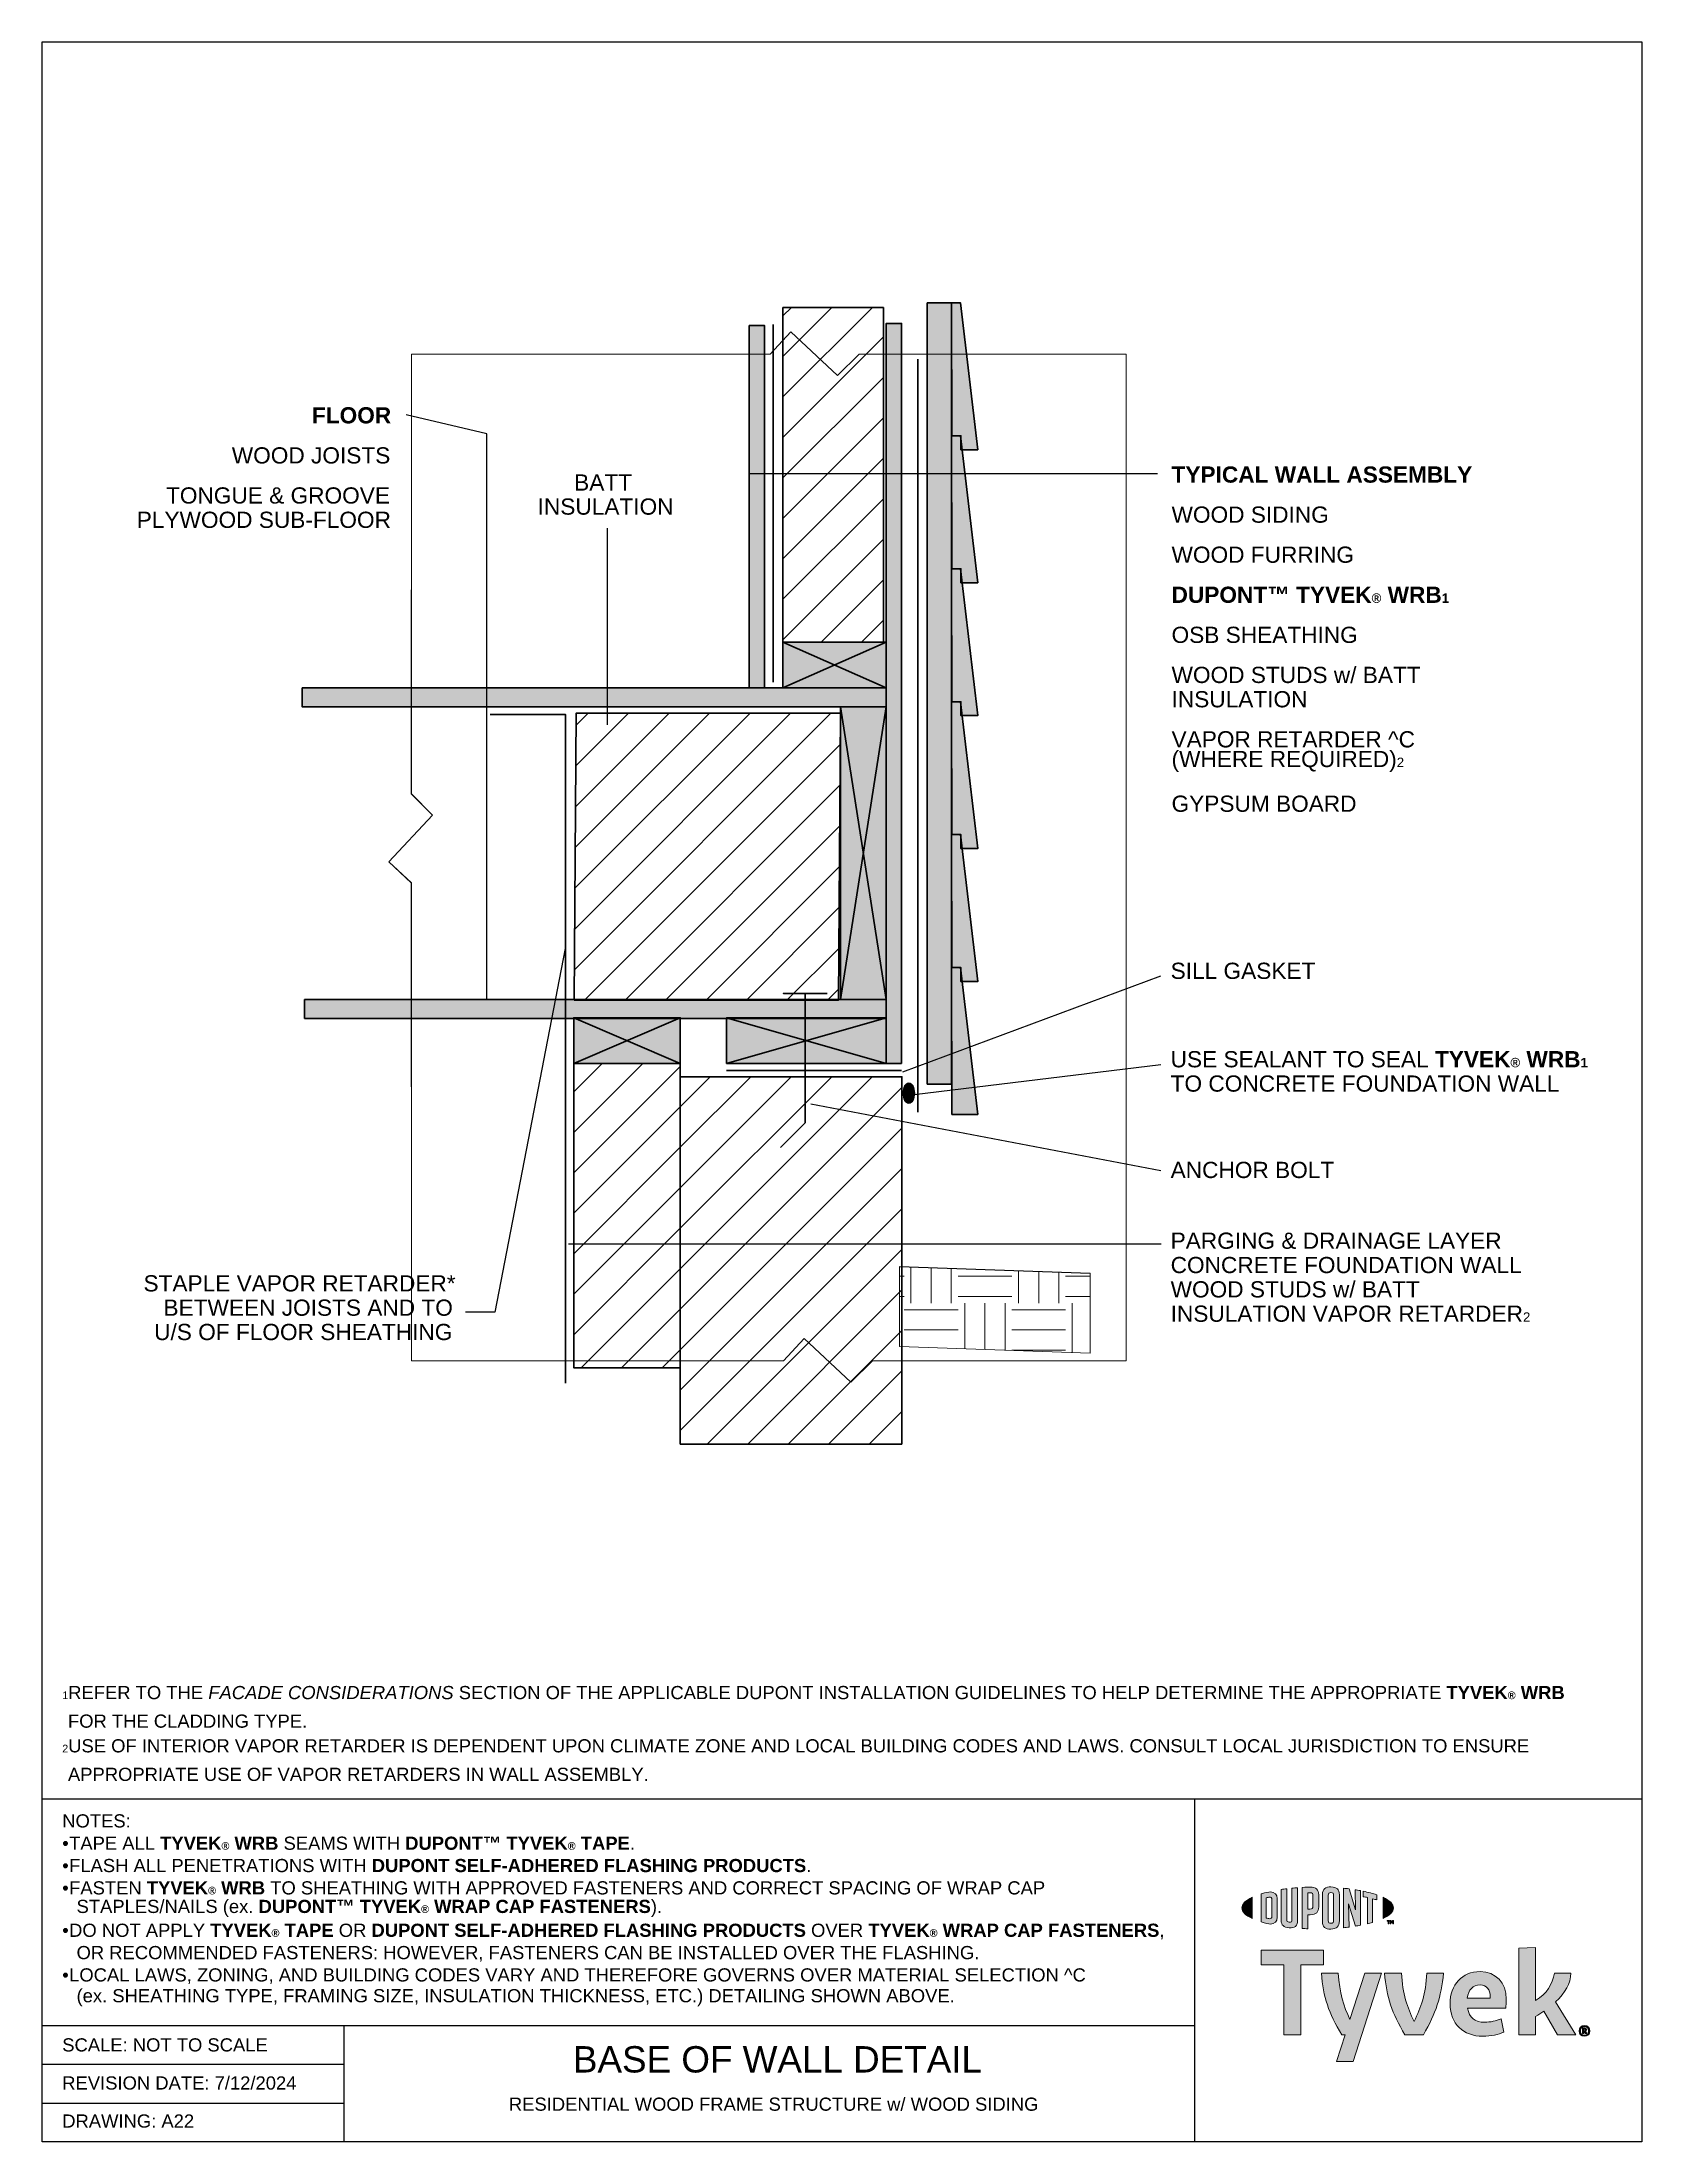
# Model space of a CAD drawing. Extents: x 26 to 585, y -763 to -29.
import ezdxf

# ---------------------------------------------------------------- set-up
doc = ezdxf.new("R2010")
doc.units = 0
doc.header["$MEASUREMENT"] = 0
for name, color, linetype, lineweight in [('background', 7, 'Continuous', 0), ('diagram', 7, 'Continuous', 0), ('lines and arrows', 7, 'Continuous', 0), ('text', 7, 'Continuous', 0)]:
    doc.layers.add(name, color=color, linetype=linetype, lineweight=lineweight)
pattern_1 = [(45, (0, 0), (-7.07107, 7.07107), [])]

# ---------------------------------------------------------------- blocks, each defined once
blk = doc.blocks.new('Block_1')
at = {"layer": 'background', "true_color": 0xe11b22, "transparency": 33554687}
h = blk.add_hatch(color=242, dxfattribs=at)
h.dxf.hatch_style = 2
edge = h.paths.add_edge_path()
edge.add_spline(control_points=[(463.1, -685.16), (463.1, -685.73), (462.91, -686.09), (462.2, -686), (461.5, -685.92), (461.32, -685.62), (461.32, -684.95), (461.32, -684.95), (461.32, -674.28), (461.32, -674.28), (460.85, -674.33), (459.82, -674.47), (459.38, -674.53), (459.38, -674.53), (459.38, -685.33), (459.38, -685.33), (459.38, -687.05), (460.22, -687.72), (462.2, -687.95), (464.01, -688.16), (465.12, -687.24), (465.12, -685.33), (465.12, -685.33), (465.12, -673.93), (465.12, -673.93), (464.74, -673.95), (463.5, -674.05), (463.1, -674.09), (463.1, -674.09), (463.1, -685.16), (463.1, -685.16)], knot_values=[0, 0, 0, 0, 1, 1, 1, 2, 2, 2, 3, 3, 3, 4, 4, 4, 5, 5, 5, 6, 6, 6, 7, 7, 7, 8, 8, 8, 9, 9, 9, 10, 10, 10, 10], degree=3, periodic=0)
h = blk.add_hatch(color=242, dxfattribs=at)
h.dxf.hatch_style = 2
edge = h.paths.add_edge_path()
edge.add_spline(control_points=[(470.46, -680.47), (470.46, -681.09), (470.24, -681.4), (469.42, -681.41), (469.42, -681.41), (468.72, -681.41), (468.72, -681.41), (468.72, -681.41), (468.72, -675.74), (468.72, -675.74), (469.03, -675.72), (469.2, -675.72), (469.39, -675.72), (470.27, -675.72), (470.46, -676.05), (470.46, -676.69), (470.46, -676.69), (470.46, -680.47), (470.46, -680.47)], knot_values=[0, 0, 0, 0, 1, 1, 1, 2, 2, 2, 3, 3, 3, 4, 4, 4, 5, 5, 5, 6, 6, 6, 6], degree=3, periodic=0)
edge = h.paths.add_edge_path()
edge.add_spline(control_points=[(469.51, -673.71), (469.15, -673.71), (467.87, -673.76), (466.7, -673.83), (466.7, -673.83), (466.7, -688.19), (466.7, -688.19), (467.1, -688.21), (468.15, -688.27), (468.72, -688.28), (468.72, -688.28), (468.72, -683.4), (468.72, -683.4), (468.72, -683.4), (469.51, -683.4), (469.51, -683.4), (471.62, -683.4), (472.5, -682.45), (472.5, -680.62), (472.5, -680.62), (472.5, -676.39), (472.5, -676.39), (472.5, -674.6), (471.51, -673.71), (469.51, -673.71)], knot_values=[0, 0, 0, 0, 1, 1, 1, 2, 2, 2, 3, 3, 3, 4, 4, 4, 5, 5, 5, 6, 6, 6, 7, 7, 7, 8, 8, 8, 8], degree=3, periodic=0)
h = blk.add_hatch(color=242, dxfattribs=at)
h.dxf.hatch_style = 2
edge = h.paths.add_edge_path()
edge.add_spline(control_points=[(477.67, -685.49), (477.67, -686.06), (477.48, -686.35), (476.77, -686.37), (476.03, -686.39), (475.83, -686.08), (475.83, -685.49), (475.83, -685.49), (475.83, -676.53), (475.83, -676.53), (475.83, -675.95), (476.03, -675.62), (476.77, -675.64), (477.48, -675.66), (477.67, -675.97), (477.67, -676.53), (477.67, -676.53), (477.67, -685.49), (477.67, -685.49)], knot_values=[0, 0, 0, 0, 1, 1, 1, 2, 2, 2, 3, 3, 3, 4, 4, 4, 5, 5, 5, 6, 6, 6, 6], degree=3, periodic=0)
edge = h.paths.add_edge_path()
edge.add_spline(control_points=[(476.77, -673.63), (474.89, -673.54), (473.78, -674.37), (473.78, -676.26), (473.78, -676.26), (473.78, -685.66), (473.78, -685.66), (473.78, -687.65), (474.79, -688.48), (476.77, -688.39), (478.7, -688.31), (479.71, -687.57), (479.71, -685.45), (479.71, -685.45), (479.71, -676.48), (479.71, -676.48), (479.71, -674.45), (478.8, -673.73), (476.77, -673.63)], knot_values=[0, 0, 0, 0, 1, 1, 1, 2, 2, 2, 3, 3, 3, 4, 4, 4, 5, 5, 5, 6, 6, 6, 6], degree=3, periodic=0)
h = blk.add_hatch(color=242, dxfattribs=at)
h.dxf.hatch_style = 2
edge = h.paths.add_edge_path()
edge.add_spline(control_points=[(485.31, -681.63), (485.31, -681.63), (483.07, -674.33), (483.07, -674.33), (482.46, -674.25), (481.73, -674.17), (481.16, -674.12), (481.16, -674.12), (481.16, -687.9), (481.16, -687.9), (481.56, -687.86), (482.57, -687.75), (483.1, -687.68), (483.1, -687.68), (482.94, -679.56), (482.94, -679.56), (482.94, -679.56), (485.31, -687.36), (485.31, -687.36), (485.81, -687.28), (486.55, -687.16), (487.03, -687.06), (487.03, -687.06), (487.03, -674.95), (487.03, -674.95), (486.53, -674.85), (485.61, -674.7), (485.17, -674.63), (485.17, -674.63), (485.31, -681.63), (485.31, -681.63)], knot_values=[0, 0, 0, 0, 1, 1, 1, 2, 2, 2, 3, 3, 3, 4, 4, 4, 5, 5, 5, 6, 6, 6, 7, 7, 7, 8, 8, 8, 9, 9, 9, 10, 10, 10, 10], degree=3, periodic=0)
h = blk.add_hatch(color=242, dxfattribs=at)
h.dxf.hatch_style = 2
edge = h.paths.add_edge_path()
edge.add_spline(control_points=[(445.62, -680.99), (445.62, -682.34), (446.93, -683.61), (449.23, -684.7), (449.23, -684.7), (449.23, -677.3), (449.23, -677.3), (446.93, -678.38), (445.62, -679.64), (445.62, -680.99)], knot_values=[0, 0, 0, 0, 1, 1, 1, 2, 2, 2, 3, 3, 3, 3], degree=3, periodic=0)
h = blk.add_hatch(color=242, dxfattribs=at)
h.dxf.hatch_style = 2
edge = h.paths.add_edge_path()
edge.add_spline(control_points=[(456.13, -684.01), (456.13, -684.58), (455.78, -684.77), (455.38, -684.77), (455.06, -684.77), (454.57, -684.65), (454.17, -684.54), (454.17, -684.54), (454.17, -677.47), (454.17, -677.47), (454.57, -677.36), (455.06, -677.25), (455.38, -677.25), (455.78, -677.25), (456.13, -677.44), (456.13, -678.01), (456.13, -678.01), (456.13, -684.01), (456.13, -684.01)], knot_values=[0, 0, 0, 0, 1, 1, 1, 2, 2, 2, 3, 3, 3, 4, 4, 4, 5, 5, 5, 6, 6, 6, 6], degree=3, periodic=0)
edge = h.paths.add_edge_path()
edge.add_spline(control_points=[(455.64, -675.4), (455, -675.4), (454.08, -675.59), (452.41, -676.11), (452.41, -676.11), (452.41, -685.91), (452.41, -685.91), (453.88, -686.36), (455, -686.62), (455.64, -686.62), (457.12, -686.62), (457.95, -685.71), (457.95, -684.26), (457.95, -684.26), (457.95, -677.75), (457.95, -677.75), (457.95, -676.3), (457.12, -675.4), (455.64, -675.4)], knot_values=[0, 0, 0, 0, 1, 1, 1, 2, 2, 2, 3, 3, 3, 4, 4, 4, 5, 5, 5, 6, 6, 6, 6], degree=3, periodic=0)
h = blk.add_hatch(color=242, dxfattribs=at)
h.dxf.hatch_style = 2
edge = h.paths.add_edge_path()
edge.add_spline(control_points=[(488.03, -677.07), (488.53, -677.16), (489.02, -677.26), (489.5, -677.36), (489.5, -677.36), (489.5, -686.53), (489.5, -686.53), (489.94, -686.43), (490.76, -686.21), (491.31, -686.05), (491.31, -686.05), (491.31, -677.8), (491.31, -677.8), (491.83, -677.93), (492.33, -678.07), (492.78, -678.2), (492.78, -678.2), (492.78, -676.43), (492.78, -676.43), (491.35, -675.93), (489.82, -675.53), (488.03, -675.15), (488.03, -675.15), (488.03, -677.07), (488.03, -677.07)], knot_values=[0, 0, 0, 0, 1, 1, 1, 2, 2, 2, 3, 3, 3, 4, 4, 4, 5, 5, 5, 6, 6, 6, 7, 7, 7, 8, 8, 8, 8], degree=3, periodic=0)
h = blk.add_hatch(color=242, dxfattribs=at)
h.dxf.hatch_style = 2
edge = h.paths.add_edge_path()
edge.add_spline(control_points=[(498.56, -680.99), (498.56, -682.35), (497.25, -683.61), (494.95, -684.7), (494.95, -684.7), (494.95, -677.3), (494.95, -677.3), (497.25, -678.38), (498.56, -679.64), (498.56, -680.99)], knot_values=[0, 0, 0, 0, 1, 1, 1, 2, 2, 2, 3, 3, 3, 3], degree=3, periodic=0)
h = blk.add_hatch(color=242, dxfattribs=at)
h.dxf.hatch_style = 2
edge = h.paths.add_edge_path()
edge.add_spline(control_points=[(497.49, -685.44), (497.49, -685.44), (497.71, -685.44), (497.71, -685.44), (497.71, -685.44), (498.03, -685.95), (498.03, -685.95), (498.03, -685.95), (498.35, -685.44), (498.35, -685.44), (498.35, -685.44), (498.56, -685.44), (498.56, -685.44), (498.56, -685.44), (498.56, -686.51), (498.56, -686.51), (498.56, -686.51), (498.37, -686.51), (498.37, -686.51), (498.37, -686.51), (498.37, -685.75), (498.37, -685.75), (498.37, -685.75), (498.04, -686.26), (498.04, -686.26), (498.04, -686.26), (498.02, -686.26), (498.02, -686.26), (498.02, -686.26), (497.69, -685.75), (497.69, -685.75), (497.69, -685.75), (497.69, -686.51), (497.69, -686.51), (497.69, -686.51), (497.49, -686.51), (497.49, -686.51), (497.49, -686.51), (497.49, -685.44), (497.49, -685.44)], knot_values=[0, 0, 0, 0, 1, 1, 1, 2, 2, 2, 3, 3, 3, 4, 4, 4, 5, 5, 5, 6, 6, 6, 7, 7, 7, 8, 8, 8, 9, 9, 9, 10, 10, 10, 11, 11, 11, 12, 12, 12, 13, 13, 13, 13], degree=3, periodic=0)
edge = h.paths.add_edge_path()
edge.add_spline(control_points=[(496.73, -685.63), (496.73, -685.63), (496.4, -685.63), (496.4, -685.63), (496.4, -685.63), (496.4, -685.44), (496.4, -685.44), (496.4, -685.44), (497.26, -685.44), (497.26, -685.44), (497.26, -685.44), (497.26, -685.63), (497.26, -685.63), (497.26, -685.63), (496.93, -685.63), (496.93, -685.63), (496.93, -685.63), (496.93, -686.51), (496.93, -686.51), (496.93, -686.51), (496.73, -686.51), (496.73, -686.51), (496.73, -686.51), (496.73, -685.63), (496.73, -685.63)], knot_values=[0, 0, 0, 0, 1, 1, 1, 2, 2, 2, 3, 3, 3, 4, 4, 4, 5, 5, 5, 6, 6, 6, 7, 7, 7, 8, 8, 8, 8], degree=3, periodic=0)
at = {"layer": 'background'}
for points, knots in [([(463.1, -685.16), (463.1, -685.73), (462.91, -686.09), (462.2, -686), (461.5, -685.92), (461.32, -685.62), (461.32, -684.95), (461.32, -684.95), (461.32, -674.28), (461.32, -674.28), (460.85, -674.33), (459.82, -674.47), (459.38, -674.53), (459.38, -674.53), (459.38, -685.33), (459.38, -685.33), (459.38, -687.05), (460.22, -687.72), (462.2, -687.95), (464.01, -688.16), (465.12, -687.24), (465.12, -685.33), (465.12, -685.33), (465.12, -673.93), (465.12, -673.93), (464.74, -673.95), (463.5, -674.05), (463.1, -674.09), (463.1, -674.09), (463.1, -685.16), (463.1, -685.16)], [0, 0, 0, 0, 1, 1, 1, 2, 2, 2, 3, 3, 3, 4, 4, 4, 5, 5, 5, 6, 6, 6, 7, 7, 7, 8, 8, 8, 9, 9, 9, 10, 10, 10, 10]), ([(469.51, -673.71), (469.15, -673.71), (467.87, -673.76), (466.7, -673.83), (466.7, -673.83), (466.7, -688.19), (466.7, -688.19), (467.1, -688.21), (468.15, -688.27), (468.72, -688.28), (468.72, -688.28), (468.72, -683.4), (468.72, -683.4), (468.72, -683.4), (469.51, -683.4), (469.51, -683.4), (471.62, -683.4), (472.5, -682.45), (472.5, -680.62), (472.5, -680.62), (472.5, -676.39), (472.5, -676.39), (472.5, -674.6), (471.51, -673.71), (469.51, -673.71)], [0, 0, 0, 0, 1, 1, 1, 2, 2, 2, 3, 3, 3, 4, 4, 4, 5, 5, 5, 6, 6, 6, 7, 7, 7, 8, 8, 8, 8]), ([(476.77, -673.63), (474.89, -673.54), (473.78, -674.37), (473.78, -676.26), (473.78, -676.26), (473.78, -685.66), (473.78, -685.66), (473.78, -687.65), (474.79, -688.48), (476.77, -688.39), (478.7, -688.31), (479.71, -687.57), (479.71, -685.45), (479.71, -685.45), (479.71, -676.48), (479.71, -676.48), (479.71, -674.45), (478.8, -673.73), (476.77, -673.63)], [0, 0, 0, 0, 1, 1, 1, 2, 2, 2, 3, 3, 3, 4, 4, 4, 5, 5, 5, 6, 6, 6, 6]), ([(485.31, -681.63), (485.31, -681.63), (483.07, -674.33), (483.07, -674.33), (482.46, -674.25), (481.73, -674.17), (481.16, -674.12), (481.16, -674.12), (481.16, -687.9), (481.16, -687.9), (481.56, -687.86), (482.57, -687.75), (483.1, -687.68), (483.1, -687.68), (482.94, -679.56), (482.94, -679.56), (482.94, -679.56), (485.31, -687.36), (485.31, -687.36), (485.81, -687.28), (486.55, -687.16), (487.03, -687.06), (487.03, -687.06), (487.03, -674.95), (487.03, -674.95), (486.53, -674.85), (485.61, -674.7), (485.17, -674.63), (485.17, -674.63), (485.31, -681.63), (485.31, -681.63)], [0, 0, 0, 0, 1, 1, 1, 2, 2, 2, 3, 3, 3, 4, 4, 4, 5, 5, 5, 6, 6, 6, 7, 7, 7, 8, 8, 8, 9, 9, 9, 10, 10, 10, 10]), ([(445.62, -680.99), (445.62, -682.34), (446.93, -683.61), (449.23, -684.7), (449.23, -684.7), (449.23, -677.3), (449.23, -677.3), (446.93, -678.38), (445.62, -679.64), (445.62, -680.99)], [0, 0, 0, 0, 1, 1, 1, 2, 2, 2, 3, 3, 3, 3]), ([(455.64, -675.4), (455, -675.4), (454.08, -675.59), (452.41, -676.11), (452.41, -676.11), (452.41, -685.91), (452.41, -685.91), (453.88, -686.36), (455, -686.62), (455.64, -686.62), (457.12, -686.62), (457.95, -685.71), (457.95, -684.26), (457.95, -684.26), (457.95, -677.75), (457.95, -677.75), (457.95, -676.3), (457.12, -675.4), (455.64, -675.4)], [0, 0, 0, 0, 1, 1, 1, 2, 2, 2, 3, 3, 3, 4, 4, 4, 5, 5, 5, 6, 6, 6, 6]), ([(456.13, -684.01), (456.13, -684.58), (455.78, -684.77), (455.38, -684.77), (455.06, -684.77), (454.57, -684.65), (454.17, -684.54), (454.17, -684.54), (454.17, -677.47), (454.17, -677.47), (454.57, -677.36), (455.06, -677.25), (455.38, -677.25), (455.78, -677.25), (456.13, -677.44), (456.13, -678.01), (456.13, -678.01), (456.13, -684.01), (456.13, -684.01)], [0, 0, 0, 0, 1, 1, 1, 2, 2, 2, 3, 3, 3, 4, 4, 4, 5, 5, 5, 6, 6, 6, 6]), ([(470.46, -680.47), (470.46, -681.09), (470.24, -681.4), (469.42, -681.41), (469.42, -681.41), (468.72, -681.41), (468.72, -681.41), (468.72, -681.41), (468.72, -675.74), (468.72, -675.74), (469.03, -675.72), (469.2, -675.72), (469.39, -675.72), (470.27, -675.72), (470.46, -676.05), (470.46, -676.69), (470.46, -676.69), (470.46, -680.47), (470.46, -680.47)], [0, 0, 0, 0, 1, 1, 1, 2, 2, 2, 3, 3, 3, 4, 4, 4, 5, 5, 5, 6, 6, 6, 6]), ([(477.67, -685.49), (477.67, -686.06), (477.48, -686.35), (476.77, -686.37), (476.03, -686.39), (475.83, -686.08), (475.83, -685.49), (475.83, -685.49), (475.83, -676.53), (475.83, -676.53), (475.83, -675.95), (476.03, -675.62), (476.77, -675.64), (477.48, -675.66), (477.67, -675.97), (477.67, -676.53), (477.67, -676.53), (477.67, -685.49), (477.67, -685.49)], [0, 0, 0, 0, 1, 1, 1, 2, 2, 2, 3, 3, 3, 4, 4, 4, 5, 5, 5, 6, 6, 6, 6]), ([(488.03, -677.07), (488.53, -677.16), (489.02, -677.26), (489.5, -677.36), (489.5, -677.36), (489.5, -686.53), (489.5, -686.53), (489.94, -686.43), (490.76, -686.21), (491.31, -686.05), (491.31, -686.05), (491.31, -677.8), (491.31, -677.8), (491.83, -677.93), (492.33, -678.07), (492.78, -678.2), (492.78, -678.2), (492.78, -676.43), (492.78, -676.43), (491.35, -675.93), (489.82, -675.53), (488.03, -675.15), (488.03, -675.15), (488.03, -677.07), (488.03, -677.07)], [0, 0, 0, 0, 1, 1, 1, 2, 2, 2, 3, 3, 3, 4, 4, 4, 5, 5, 5, 6, 6, 6, 7, 7, 7, 8, 8, 8, 8]), ([(498.56, -680.99), (498.56, -682.35), (497.25, -683.61), (494.95, -684.7), (494.95, -684.7), (494.95, -677.3), (494.95, -677.3), (497.25, -678.38), (498.56, -679.64), (498.56, -680.99)], [0, 0, 0, 0, 1, 1, 1, 2, 2, 2, 3, 3, 3, 3]), ([(496.73, -685.63), (496.73, -685.63), (496.4, -685.63), (496.4, -685.63), (496.4, -685.63), (496.4, -685.44), (496.4, -685.44), (496.4, -685.44), (497.26, -685.44), (497.26, -685.44), (497.26, -685.44), (497.26, -685.63), (497.26, -685.63), (497.26, -685.63), (496.93, -685.63), (496.93, -685.63), (496.93, -685.63), (496.93, -686.51), (496.93, -686.51), (496.93, -686.51), (496.73, -686.51), (496.73, -686.51), (496.73, -686.51), (496.73, -685.63), (496.73, -685.63)], [0, 0, 0, 0, 1, 1, 1, 2, 2, 2, 3, 3, 3, 4, 4, 4, 5, 5, 5, 6, 6, 6, 7, 7, 7, 8, 8, 8, 8]), ([(497.49, -685.44), (497.49, -685.44), (497.71, -685.44), (497.71, -685.44), (497.71, -685.44), (498.03, -685.95), (498.03, -685.95), (498.03, -685.95), (498.35, -685.44), (498.35, -685.44), (498.35, -685.44), (498.56, -685.44), (498.56, -685.44), (498.56, -685.44), (498.56, -686.51), (498.56, -686.51), (498.56, -686.51), (498.37, -686.51), (498.37, -686.51), (498.37, -686.51), (498.37, -685.75), (498.37, -685.75), (498.37, -685.75), (498.04, -686.26), (498.04, -686.26), (498.04, -686.26), (498.02, -686.26), (498.02, -686.26), (498.02, -686.26), (497.69, -685.75), (497.69, -685.75), (497.69, -685.75), (497.69, -686.51), (497.69, -686.51), (497.69, -686.51), (497.49, -686.51), (497.49, -686.51), (497.49, -686.51), (497.49, -685.44), (497.49, -685.44)], [0, 0, 0, 0, 1, 1, 1, 2, 2, 2, 3, 3, 3, 4, 4, 4, 5, 5, 5, 6, 6, 6, 7, 7, 7, 8, 8, 8, 9, 9, 9, 10, 10, 10, 11, 11, 11, 12, 12, 12, 13, 13, 13, 13])]:
    blk.add_open_spline(points, degree=3, knots=knots, dxfattribs=at)
blk = doc.blocks.new('Block_5')
at = {"layer": 'background', "true_color": 0x17477e, "transparency": 33554687}
h = blk.add_hatch(color=156, dxfattribs=at)
h.dxf.hatch_style = 2
h.paths.add_polyline_path([(474.14, -695.78), (452.41, -695.78), (452.41, -700.93), (460.25, -700.93), (460.25, -725.32), (466.29, -725.32), (466.29, -700.93), (474.14, -700.93)])
h = blk.add_hatch(color=156, dxfattribs=at)
h.dxf.hatch_style = 2
edge = h.paths.add_edge_path()
edge.add_spline(control_points=[(555.25, -713.8), (555.25, -713.8), (562.26, -725.32), (562.26, -725.32), (562.26, -725.32), (555.93, -725.32), (555.93, -725.32), (555.93, -725.32), (551.08, -717.09), (551.08, -717.09), (550.19, -717.73), (549.26, -718.36), (548.25, -718.99), (548.25, -718.99), (548.25, -725.32), (548.25, -725.32), (548.25, -725.32), (542.42, -725.32), (542.42, -725.32), (542.42, -725.32), (542.42, -695.06), (542.42, -695.06), (542.42, -695.06), (548.25, -694.77), (548.25, -694.77), (548.25, -694.77), (548.25, -713.38), (548.25, -713.38), (552.21, -710.81), (554.16, -707.85), (554.83, -703.76), (554.83, -703.76), (560.61, -703.76), (560.61, -703.76), (560.49, -707.39), (558.63, -710.64), (555.25, -713.8)], knot_values=[0, 0, 0, 0, 1, 1, 1, 2, 2, 2, 3, 3, 3, 4, 4, 4, 5, 5, 5, 6, 6, 6, 7, 7, 7, 8, 8, 8, 9, 9, 9, 10, 10, 10, 11, 11, 11, 12, 12, 12, 12], degree=3, periodic=0)
h = blk.add_hatch(color=156, dxfattribs=at)
h.dxf.hatch_style = 2
edge = h.paths.add_edge_path()
edge.add_spline(control_points=[(510.27, -703.76), (509.89, -710.97), (508.28, -715.87), (505.79, -720.64), (503.39, -715.87), (501.83, -710.97), (501.36, -703.76), (501.36, -703.76), (495.5, -703.76), (495.5, -703.76), (496.13, -712.24), (498.03, -717.68), (502.59, -725.32), (502.59, -725.32), (509.04, -725.32), (509.04, -725.32), (513.43, -717.68), (515.25, -712.24), (516.09, -703.76), (516.09, -703.76), (510.27, -703.76), (510.27, -703.76)], knot_values=[0, 0, 0, 0, 1, 1, 1, 2, 2, 2, 3, 3, 3, 4, 4, 4, 5, 5, 5, 6, 6, 6, 7, 7, 7, 7], degree=3, periodic=0)
h = blk.add_hatch(color=156, dxfattribs=at)
h.dxf.hatch_style = 2
edge = h.paths.add_edge_path()
edge.add_spline(control_points=[(524.4, -712.49), (524.4, -712.49), (532.42, -712.49), (532.42, -712.49), (532.42, -712.49), (532.42, -711.99), (532.42, -711.99), (532.42, -709.62), (531.16, -707.89), (528.83, -707.89), (526.39, -707.89), (524.78, -709.62), (524.4, -712.49)], knot_values=[0, 0, 0, 0, 1, 1, 1, 2, 2, 2, 3, 3, 3, 4, 4, 4, 4], degree=3, periodic=0)
edge = h.paths.add_edge_path()
edge.add_spline(control_points=[(537.19, -724.39), (535.33, -725.24), (532.59, -725.83), (529.81, -725.83), (523.01, -725.83), (518.37, -721.52), (518.37, -714.52), (518.37, -707.81), (522.63, -703.25), (528.83, -703.25), (534.36, -703.25), (537.99, -707.18), (537.99, -712.83), (537.99, -714.1), (537.91, -715.19), (537.82, -716.04), (537.82, -716.04), (524.49, -716.04), (524.49, -716.04), (525.04, -719.41), (527.02, -720.93), (530.4, -720.93), (532.46, -720.93), (534.45, -720.47), (536.26, -719.71), (536.26, -719.71), (537.19, -724.39), (537.19, -724.39)], knot_values=[0, 0, 0, 0, 1, 1, 1, 2, 2, 2, 3, 3, 3, 4, 4, 4, 5, 5, 5, 6, 6, 6, 7, 7, 7, 8, 8, 8, 9, 9, 9, 9], degree=3, periodic=0)
at = {"layer": 'background'}
blk.add_lwpolyline([(474.14, -695.78), (452.41, -695.78), (452.41, -700.93), (460.25, -700.93), (460.25, -725.32), (466.29, -725.32), (466.29, -700.93), (474.14, -700.93)], close=True, dxfattribs=at)
for points, knots in [([(555.25, -713.8), (555.25, -713.8), (562.26, -725.32), (562.26, -725.32), (562.26, -725.32), (555.93, -725.32), (555.93, -725.32), (555.93, -725.32), (551.08, -717.09), (551.08, -717.09), (550.19, -717.73), (549.26, -718.36), (548.25, -718.99), (548.25, -718.99), (548.25, -725.32), (548.25, -725.32), (548.25, -725.32), (542.42, -725.32), (542.42, -725.32), (542.42, -725.32), (542.42, -695.06), (542.42, -695.06), (542.42, -695.06), (548.25, -694.77), (548.25, -694.77), (548.25, -694.77), (548.25, -713.38), (548.25, -713.38), (552.21, -710.81), (554.16, -707.85), (554.83, -703.76), (554.83, -703.76), (560.61, -703.76), (560.61, -703.76), (560.49, -707.39), (558.63, -710.64), (555.25, -713.8)], [0, 0, 0, 0, 1, 1, 1, 2, 2, 2, 3, 3, 3, 4, 4, 4, 5, 5, 5, 6, 6, 6, 7, 7, 7, 8, 8, 8, 9, 9, 9, 10, 10, 10, 11, 11, 11, 12, 12, 12, 12]), ([(510.27, -703.76), (509.89, -710.97), (508.28, -715.87), (505.79, -720.64), (503.39, -715.87), (501.83, -710.97), (501.36, -703.76), (501.36, -703.76), (495.5, -703.76), (495.5, -703.76), (496.13, -712.24), (498.03, -717.68), (502.59, -725.32), (502.59, -725.32), (509.04, -725.32), (509.04, -725.32), (513.43, -717.68), (515.25, -712.24), (516.09, -703.76), (516.09, -703.76), (510.27, -703.76), (510.27, -703.76)], [0, 0, 0, 0, 1, 1, 1, 2, 2, 2, 3, 3, 3, 4, 4, 4, 5, 5, 5, 6, 6, 6, 7, 7, 7, 7]), ([(537.19, -724.39), (535.33, -725.24), (532.59, -725.83), (529.81, -725.83), (523.01, -725.83), (518.37, -721.52), (518.37, -714.52), (518.37, -707.81), (522.63, -703.25), (528.83, -703.25), (534.36, -703.25), (537.99, -707.18), (537.99, -712.83), (537.99, -714.1), (537.91, -715.19), (537.82, -716.04), (537.82, -716.04), (524.49, -716.04), (524.49, -716.04), (525.04, -719.41), (527.02, -720.93), (530.4, -720.93), (532.46, -720.93), (534.45, -720.47), (536.26, -719.71), (536.26, -719.71), (537.19, -724.39), (537.19, -724.39)], [0, 0, 0, 0, 1, 1, 1, 2, 2, 2, 3, 3, 3, 4, 4, 4, 5, 5, 5, 6, 6, 6, 7, 7, 7, 8, 8, 8, 9, 9, 9, 9]), ([(524.4, -712.49), (524.4, -712.49), (532.42, -712.49), (532.42, -712.49), (532.42, -712.49), (532.42, -711.99), (532.42, -711.99), (532.42, -709.62), (531.16, -707.89), (528.83, -707.89), (526.39, -707.89), (524.78, -709.62), (524.4, -712.49)], [0, 0, 0, 0, 1, 1, 1, 2, 2, 2, 3, 3, 3, 4, 4, 4, 4])]:
    blk.add_open_spline(points, degree=3, knots=knots, dxfattribs=at)
blk = doc.blocks.new('Block_4')
at = {"layer": 'background', "true_color": 0x17477e, "transparency": 33554687}
h = blk.add_hatch(color=156, dxfattribs=at)
h.dxf.hatch_style = 2
edge = h.paths.add_edge_path()
edge.add_spline(control_points=[(488.64, -703.76), (488.64, -703.76), (483.41, -719.99), (483.41, -719.99), (481.19, -715.42), (479.74, -710.65), (479.3, -703.76), (479.3, -703.76), (473.43, -703.76), (473.43, -703.76), (474.07, -712.24), (475.97, -717.68), (480.52, -725.32), (480.52, -725.32), (481.7, -725.32), (481.7, -725.32), (481.7, -725.32), (478.71, -734.6), (478.71, -734.6), (478.71, -734.6), (484.53, -734.6), (484.53, -734.6), (484.53, -734.6), (494.46, -703.76), (494.46, -703.76), (494.46, -703.76), (488.64, -703.76), (488.64, -703.76)], knot_values=[0, 0, 0, 0, 1, 1, 1, 2, 2, 2, 3, 3, 3, 4, 4, 4, 5, 5, 5, 6, 6, 6, 7, 7, 7, 8, 8, 8, 9, 9, 9, 9], degree=3, periodic=0)
at = {"layer": 'background'}
blk.add_open_spline([(488.64, -703.76), (488.64, -703.76), (483.41, -719.99), (483.41, -719.99), (481.19, -715.42), (479.74, -710.65), (479.3, -703.76), (479.3, -703.76), (473.43, -703.76), (473.43, -703.76), (474.07, -712.24), (475.97, -717.68), (480.52, -725.32), (480.52, -725.32), (481.7, -725.32), (481.7, -725.32), (481.7, -725.32), (478.71, -734.6), (478.71, -734.6), (478.71, -734.6), (484.53, -734.6), (484.53, -734.6), (484.53, -734.6), (494.46, -703.76), (494.46, -703.76), (494.46, -703.76), (488.64, -703.76), (488.64, -703.76)], degree=3, knots=[0, 0, 0, 0, 1, 1, 1, 2, 2, 2, 3, 3, 3, 4, 4, 4, 5, 5, 5, 6, 6, 6, 7, 7, 7, 8, 8, 8, 9, 9, 9, 9], dxfattribs=at)
blk.add_blockref('Block_5', (0, 0), dxfattribs=at)
blk = doc.blocks.new('Block_6')
at = {"layer": 'background', "true_color": 0x17477e, "transparency": 33554687}
h = blk.add_hatch(color=156, dxfattribs=at)
h.dxf.hatch_style = 2
edge = h.paths.add_edge_path()
edge.add_spline(control_points=[(565.05, -723.33), (565.05, -723.33), (565.05, -723.89), (565.05, -723.89), (565.05, -723.89), (565.29, -723.89), (565.29, -723.89), (565.53, -723.89), (565.65, -723.82), (565.65, -723.61), (565.65, -723.4), (565.53, -723.33), (565.29, -723.33), (565.29, -723.33), (565.05, -723.33), (565.05, -723.33)], knot_values=[0, 0, 0, 0, 1, 1, 1, 2, 2, 2, 3, 3, 3, 4, 4, 4, 5, 5, 5, 5], degree=3, periodic=0)
edge = h.paths.add_edge_path()
edge.add_spline(control_points=[(564.64, -722.98), (564.64, -722.98), (565.29, -722.98), (565.29, -722.98), (565.8, -722.98), (566.05, -723.22), (566.05, -723.61), (566.05, -723.88), (565.93, -724.07), (565.68, -724.17), (565.81, -724.41), (565.97, -724.64), (566.18, -724.89), (566.18, -724.89), (565.69, -724.89), (565.69, -724.89), (565.51, -724.67), (565.38, -724.46), (565.27, -724.23), (565.27, -724.23), (565.05, -724.23), (565.05, -724.23), (565.05, -724.23), (565.05, -724.89), (565.05, -724.89), (565.05, -724.89), (564.64, -724.89), (564.64, -724.89), (564.64, -724.89), (564.64, -722.98), (564.64, -722.98)], knot_values=[0, 0, 0, 0, 1, 1, 1, 2, 2, 2, 3, 3, 3, 4, 4, 4, 5, 5, 5, 6, 6, 6, 7, 7, 7, 8, 8, 8, 9, 9, 9, 10, 10, 10, 10], degree=3, periodic=0)
edge = h.paths.add_edge_path()
edge.add_spline(control_points=[(565.32, -722.49), (564.4, -722.49), (563.88, -723.02), (563.88, -723.97), (563.88, -724.93), (564.4, -725.45), (565.32, -725.45), (566.23, -725.45), (566.76, -724.93), (566.76, -723.97), (566.76, -723.02), (566.23, -722.49), (565.32, -722.49)], knot_values=[0, 0, 0, 0, 1, 1, 1, 2, 2, 2, 3, 3, 3, 4, 4, 4, 4], degree=3, periodic=0)
edge = h.paths.add_edge_path()
edge.add_spline(control_points=[(565.32, -722.11), (566.45, -722.11), (567.2, -722.83), (567.2, -723.97), (567.2, -725.11), (566.44, -725.83), (565.32, -725.83), (564.17, -725.83), (563.44, -725.11), (563.44, -723.97), (563.44, -722.83), (564.18, -722.11), (565.32, -722.11)], knot_values=[0, 0, 0, 0, 1, 1, 1, 2, 2, 2, 3, 3, 3, 4, 4, 4, 4], degree=3, periodic=0)
at = {"layer": 'background'}
for points, knots in [([(565.32, -722.11), (566.45, -722.11), (567.2, -722.83), (567.2, -723.97), (567.2, -725.11), (566.44, -725.83), (565.32, -725.83), (564.17, -725.83), (563.44, -725.11), (563.44, -723.97), (563.44, -722.83), (564.18, -722.11), (565.32, -722.11)], [0, 0, 0, 0, 1, 1, 1, 2, 2, 2, 3, 3, 3, 4, 4, 4, 4]), ([(565.32, -722.49), (564.4, -722.49), (563.88, -723.02), (563.88, -723.97), (563.88, -724.93), (564.4, -725.45), (565.32, -725.45), (566.23, -725.45), (566.76, -724.93), (566.76, -723.97), (566.76, -723.02), (566.23, -722.49), (565.32, -722.49)], [0, 0, 0, 0, 1, 1, 1, 2, 2, 2, 3, 3, 3, 4, 4, 4, 4]), ([(564.64, -722.98), (564.64, -722.98), (565.29, -722.98), (565.29, -722.98), (565.8, -722.98), (566.05, -723.22), (566.05, -723.61), (566.05, -723.88), (565.93, -724.07), (565.68, -724.17), (565.81, -724.41), (565.97, -724.64), (566.18, -724.89), (566.18, -724.89), (565.69, -724.89), (565.69, -724.89), (565.51, -724.67), (565.38, -724.46), (565.27, -724.23), (565.27, -724.23), (565.05, -724.23), (565.05, -724.23), (565.05, -724.23), (565.05, -724.89), (565.05, -724.89), (565.05, -724.89), (564.64, -724.89), (564.64, -724.89), (564.64, -724.89), (564.64, -722.98), (564.64, -722.98)], [0, 0, 0, 0, 1, 1, 1, 2, 2, 2, 3, 3, 3, 4, 4, 4, 5, 5, 5, 6, 6, 6, 7, 7, 7, 8, 8, 8, 9, 9, 9, 10, 10, 10, 10]), ([(565.05, -723.33), (565.05, -723.33), (565.05, -723.89), (565.05, -723.89), (565.05, -723.89), (565.29, -723.89), (565.29, -723.89), (565.53, -723.89), (565.65, -723.82), (565.65, -723.61), (565.65, -723.4), (565.53, -723.33), (565.29, -723.33), (565.29, -723.33), (565.05, -723.33), (565.05, -723.33)], [0, 0, 0, 0, 1, 1, 1, 2, 2, 2, 3, 3, 3, 4, 4, 4, 5, 5, 5, 5])]:
    blk.add_open_spline(points, degree=3, knots=knots, dxfattribs=at)
blk = doc.blocks.new('Block_3')
at = {"layer": 'background'}
for name in ['Block_4', 'Block_6']:
    blk.add_blockref(name, (0, 0), dxfattribs=at)
blk = doc.blocks.new('Block_2')
at = {"layer": 'background'}
blk.add_blockref('Block_3', (0, 0), dxfattribs=at)
blk = doc.blocks.new('Block_0')
at = {"layer": 'background'}
for name in ['Block_1', 'Block_2']:
    blk.add_blockref(name, (0, 0), dxfattribs=at)
blk = doc.blocks.new('Block_7')
at = {"layer": 'background', "color": 250, "lineweight": 25, "true_color": 0x231f20}
for p, q in [((26.46, -642.9), (585.42, -642.9)), ((429.12, -642.9), (429.12, -762.78)), ((26.46, -722.04), (429.12, -722.04)), ((131.88, -722.04), (131.88, -762.78)), ((26.46, -735.6), (131.88, -735.6)), ((26.46, -749.22), (131.88, -749.22))]:
    blk.add_line(p, q, dxfattribs=at)
blk.add_lwpolyline([(585.42, -762.78), (26.46, -762.78), (26.46, -29.1), (585.42, -29.1)], close=True, dxfattribs=at)
blk = doc.blocks.new('Block_9')
at = {"layer": 'diagram', "color": 18, "lineweight": 35, "true_color": 0x000000}
for points in [[(165.79, -261.38)], [(181.74, -363.58)]]:
    blk.add_lwpolyline(points, dxfattribs=at)
blk = doc.blocks.new('Block_10')
at = {"layer": 'diagram'}
blk.add_lwpolyline([(392.65, -459.21), (326.05, -456.88), (326.05, -484.82), (392.62, -487.14)], close=True, dxfattribs=at)
at = {"layer": 'diagram', "color": 18, "lineweight": 18, "true_color": 0x000000}
for points in [[(326.05, -460.3), (326.05, -460.3), (327.68, -460.3), (327.68, -460.3)], [(330.03, -469.69), (330.03, -469.69), (330.03, -457.02), (330.03, -457.02)], [(337.07, -469.69), (337.07, -469.69), (337.07, -457.26), (337.07, -457.26)], [(344.12, -469.69), (344.12, -469.69), (344.12, -457.51), (344.12, -457.51)], [(346.47, -460.3), (346.47, -460.3), (365.26, -460.3), (365.26, -460.3)], [(367.61, -469.69), (367.61, -469.69), (367.61, -458.33), (367.61, -458.33)], [(374.66, -469.69), (374.66, -469.69), (374.66, -458.57), (374.66, -458.57)], [(381.7, -469.69), (381.7, -469.69), (381.7, -458.82), (381.7, -458.82)], [(384.05, -460.3), (384.05, -460.3), (392.65, -460.3), (392.65, -460.3)], [(326.05, -467.35), (326.05, -467.35), (327.68, -467.35), (327.68, -467.35)], [(346.47, -467.35), (346.47, -467.35), (365.26, -467.35), (365.26, -467.35)], [(384.05, -467.35), (384.05, -467.35), (392.64, -467.35), (392.64, -467.35)], [(327.68, -472.04), (327.68, -472.04), (346.47, -472.04), (346.47, -472.04)], [(348.82, -485.61), (348.82, -485.61), (348.82, -469.69), (348.82, -469.69)], [(355.86, -485.85), (355.86, -485.85), (355.86, -469.69), (355.86, -469.69)], [(362.91, -486.1), (362.91, -486.1), (362.91, -469.69), (362.91, -469.69)], [(365.26, -472.04), (365.26, -472.04), (384.05, -472.04), (384.05, -472.04)], [(386.4, -486.92), (386.4, -486.92), (386.4, -469.69), (386.4, -469.69)], [(327.68, -479.09), (327.68, -479.09), (346.47, -479.09), (346.47, -479.09)], [(365.26, -479.09), (365.26, -479.09), (384.05, -479.09), (384.05, -479.09)], [(365.26, -486.14), (365.26, -486.14), (384.05, -486.14), (384.05, -486.14)]]:
    blk.add_open_spline(points, degree=3, dxfattribs=at)
blk = doc.blocks.new('Block_8')
at = {"layer": 'diagram', "true_color": 0x000000, "transparency": 33554687}
h = blk.add_hatch(dxfattribs=at)
h.set_pattern_fill('_U', color=18, scale=10, angle=44.99999, style=2, pattern_type=0)
h.set_pattern_definition(pattern_1)
h.paths.add_polyline_path([(320.42, -121.86), (320.42, -238.78), (285.31, -238.78), (285.31, -121.86)])
at = {"layer": 'diagram', "true_color": 0xeac78c, "transparency": 33554687}
h = blk.add_hatch(color=31, dxfattribs=at)
h.dxf.hatch_style = 2
h.paths.add_polyline_path([(335.72, -393.25), (344.25, -393.25), (344.25, -120.24), (335.72, -120.24)])
at = {"layer": 'diagram', "true_color": 0xc49a6c, "transparency": 33554687}
h = blk.add_hatch(color=33, dxfattribs=at)
h.dxf.hatch_style = 2
h.paths.add_polyline_path([(344.36, -166.68), (347.47, -166.68), (347.47, -171.56), (353.34, -171.56), (347.36, -120.24), (344.25, -120.24)])
at = {"layer": 'diagram', "true_color": 0xf1f2f2, "transparency": 33554687}
h = blk.add_hatch(color=7, dxfattribs=at)
h.dxf.hatch_style = 2
h.paths.add_polyline_path([(278.88, -254.73), (273.56, -254.73), (273.56, -128.15), (278.88, -128.15)])
at = {"layer": 'diagram', "true_color": 0xc2b59b, "transparency": 33554687}
h = blk.add_hatch(color=253, dxfattribs=at)
h.dxf.hatch_style = 2
h.paths.add_polyline_path([(326.73, -385.93), (321.41, -385.93), (321.41, -127.43), (326.73, -127.43)])
at = {"layer": 'diagram', "true_color": 0xc49a6c, "transparency": 33554687}
h = blk.add_hatch(color=33, dxfattribs=at)
h.dxf.hatch_style = 2
h.paths.add_polyline_path([(344.36, -213.13), (347.47, -213.13), (347.47, -218.01), (353.34, -218.01), (347.36, -166.68), (344.25, -166.68)])
h = blk.add_hatch(color=33, dxfattribs=at)
h.dxf.hatch_style = 2
h.paths.add_polyline_path([(344.36, -259.57), (347.47, -259.57), (347.47, -264.45), (353.34, -264.45), (347.36, -213.13), (344.25, -213.13)])
at = {"layer": 'diagram', "true_color": 0xc2b59b, "transparency": 33554687}
h = blk.add_hatch(color=253, dxfattribs=at)
h.dxf.hatch_style = 2
h.paths.add_polyline_path([(321.41, -254.73), (285.31, -254.73), (285.31, -238.78), (321.41, -238.78)])
at = {"layer": 'diagram', "true_color": 0xf1f2f2, "transparency": 33554687}
h = blk.add_hatch(color=7, dxfattribs=at)
h.dxf.hatch_style = 2
h.paths.add_polyline_path([(117.39, -254.73), (321.41, -254.73), (321.41, -261.38), (117.39, -261.38)])
at = {"layer": 'diagram', "true_color": 0x000000, "transparency": 33554687}
h = blk.add_hatch(dxfattribs=at)
h.set_pattern_fill('_U', color=18, scale=10, angle=44.99999, style=2, pattern_type=0)
h.set_pattern_definition(pattern_1)
h.paths.add_polyline_path([(305.46, -263.59), (304.77, -363.82), (212.38, -363.82), (213.07, -263.59)])
at = {"layer": 'diagram', "true_color": 0xc2b59b, "transparency": 33554687}
h = blk.add_hatch(color=253, dxfattribs=at)
h.dxf.hatch_style = 2
h.paths.add_polyline_path([(321.41, -363.58), (305.46, -363.58), (305.46, -261.38), (321.41, -261.38)])
at = {"layer": 'diagram', "true_color": 0xc49a6c, "transparency": 33554687}
h = blk.add_hatch(color=33, dxfattribs=at)
h.dxf.hatch_style = 2
h.paths.add_polyline_path([(344.36, -306.02), (347.47, -306.02), (347.47, -310.9), (353.34, -310.9), (347.36, -259.57), (344.25, -259.57)])
h = blk.add_hatch(color=33, dxfattribs=at)
h.dxf.hatch_style = 2
h.paths.add_polyline_path([(344.36, -352.46), (347.47, -352.46), (347.47, -357.34), (353.34, -357.34), (347.36, -306.02), (344.25, -306.02)])
h = blk.add_hatch(color=33, dxfattribs=at)
h.dxf.hatch_style = 2
h.paths.add_polyline_path([(353.34, -403.79), (347.36, -352.46), (344.25, -352.46), (344.36, -403.79)])
at = {"layer": 'diagram', "true_color": 0xf1f2f2, "transparency": 33554687}
h = blk.add_hatch(color=7, dxfattribs=at)
h.dxf.hatch_style = 2
h.paths.add_polyline_path([(118.17, -363.58), (321.41, -363.58), (321.41, -370.22), (118.17, -370.22)])
at = {"layer": 'diagram', "true_color": 0xc2b59b, "transparency": 33554687}
h = blk.add_hatch(color=253, dxfattribs=at)
h.dxf.hatch_style = 2
h.paths.add_polyline_path([(249.42, -385.93), (212.21, -385.93), (212.21, -369.98), (249.42, -369.98)])
h = blk.add_hatch(color=253, dxfattribs=at)
h.dxf.hatch_style = 2
h.paths.add_polyline_path([(321.41, -385.93), (265.62, -385.93), (265.62, -369.98), (321.41, -369.98)])
at = {"layer": 'diagram', "true_color": 0x000000, "transparency": 33554687}
h = blk.add_hatch(dxfattribs=at)
h.set_pattern_fill('_U', color=18, scale=10, angle=44.99999, style=2, pattern_type=0)
h.set_pattern_definition(pattern_1)
h.paths.add_polyline_path([(249.42, -385.93), (249.42, -492.3), (212.21, -492.3), (212.21, -385.93)])
h = blk.add_hatch(dxfattribs=at)
h.set_pattern_fill('_U', color=18, scale=10, angle=44.99999, style=2, pattern_type=0)
h.set_pattern_definition(pattern_1)
h.paths.add_polyline_path([(326.87, -518.97), (249.42, -518.97), (249.42, -390.62), (326.87, -390.62)])
at = {"layer": 'diagram', "true_color": 0xfbb042, "transparency": 33554687}
h = blk.add_hatch(color=43, dxfattribs=at)
h.dxf.hatch_style = 2
edge = h.paths.add_edge_path()
edge.add_ellipse((329.29, -396.36), major_axis=(0, 3.57), ratio=0.582053, start_angle=0, end_angle=360)
at = {"layer": 'diagram', "color": 113, "lineweight": 70, "true_color": 0x82ca9c}
for p, q in [((281.85, -252.71), (281.85, -127.84)), ((265.54, -388.38), (326.73, -388.38))]:
    blk.add_line(p, q, dxfattribs=at)
at = {"layer": 'diagram', "color": 165, "lineweight": 70, "true_color": 0x3e5aa8}
blk.add_line((332.4, -139.86), (332.4, -403.01), dxfattribs=at)
at = {"layer": 'diagram', "color": 18, "lineweight": 35, "true_color": 0x000000}
for p, q in [((321.41, -238.78), (285.31, -254.73)), ((285.31, -238.78), (321.41, -254.73)), ((285.31, -238.78), (321.41, -238.78)), ((284.2, -254.73), (278.88, -254.73)), ((321.41, -261.38), (305.46, -363.58)), ((305.46, -261.38), (321.41, -363.58)), ((305.46, -363.58), (305.46, -261.38)), ((212.21, -369.98), (249.42, -385.93)), ((249.42, -369.98), (212.21, -385.93)), ((265.62, -369.98), (321.41, -385.93)), ((321.41, -369.98), (265.62, -385.93)), ((321.41, -385.93), (321.41, -369.98)), ((326.87, -407.13), (326.87, -510))]:
    blk.add_line(p, q, dxfattribs=at)
at = {"layer": 'diagram', "color": 18, "lineweight": 25, "true_color": 0x000000}
blk.add_line((326.08, -456.88), (392.65, -459.2), dxfattribs=at)
at = {"layer": 'diagram', "color": 250, "lineweight": 35, "true_color": 0x231f20}
for points in [[(320.42, -121.86), (320.42, -238.78), (285.31, -238.78), (285.31, -121.86)], [(326.73, -385.93), (321.41, -385.93), (321.41, -127.43), (326.73, -127.43)], [(321.41, -254.73), (285.31, -254.73), (285.31, -238.78), (321.41, -238.78)], [(305.46, -263.59), (304.77, -363.82), (212.38, -363.82), (213.07, -263.59)], [(321.41, -363.58), (305.46, -363.58), (305.46, -261.38), (321.41, -261.38)], [(249.42, -385.93), (212.21, -385.93), (212.21, -369.98), (249.42, -369.98)], [(321.41, -385.93), (265.62, -385.93), (265.62, -369.98), (321.41, -369.98)], [(249.42, -385.93), (249.42, -492.3), (212.21, -492.3), (212.21, -385.93)], [(326.87, -518.97), (249.42, -518.97), (249.42, -390.62), (326.87, -390.62)]]:
    blk.add_lwpolyline(points, close=True, dxfattribs=at)
at = {"layer": 'diagram', "color": 18, "lineweight": 35, "true_color": 0x010101}
blk.add_lwpolyline([(335.72, -393.25), (344.25, -393.25), (344.25, -120.24), (335.72, -120.24)], close=True, dxfattribs=at)
at = {"layer": 'diagram', "color": 39, "lineweight": 35, "true_color": 0x603913}
for points in [[(344.36, -166.68), (347.47, -166.68), (347.47, -171.56), (353.34, -171.56), (347.36, -120.24), (344.25, -120.24)], [(344.36, -213.13), (347.47, -213.13), (347.47, -218.01), (353.34, -218.01), (347.36, -166.68), (344.25, -166.68)], [(344.36, -259.57), (347.47, -259.57), (347.47, -264.45), (353.34, -264.45), (347.36, -213.13), (344.25, -213.13)], [(344.36, -306.02), (347.47, -306.02), (347.47, -310.9), (353.34, -310.9), (347.36, -259.57), (344.25, -259.57)], [(344.36, -352.46), (347.47, -352.46), (347.47, -357.34), (353.34, -357.34), (347.36, -306.02), (344.25, -306.02)], [(353.34, -403.79), (347.36, -352.46), (344.25, -352.46), (344.36, -403.79)]]:
    blk.add_lwpolyline(points, close=True, dxfattribs=at)
at = {"layer": 'diagram'}
blk.add_lwpolyline([(155.53, -489.81), (285.48, -489.81), (292.74, -482.05), (309.07, -497.33), (316.59, -489.81), (405.17, -489.81), (405.17, -138.15), (311.91, -138.15), (304.39, -145.67), (288.06, -130.39), (280.81, -138.15), (155.53, -138.15), (155.53, -291.74), (162.91, -299.25), (147.63, -315.58), (155.53, -322.84)], close=True, dxfattribs=at)
at = {"layer": 'diagram', "color": 250, "lineweight": 18, "true_color": 0x231f20}
for points in [[(246.73, -138.15), (280.81, -138.15), (288.06, -130.39), (304.39, -145.67), (311.91, -138.15), (364.21, -138.15)], [(155.39, -394.11), (155.39, -322.84), (147.63, -315.58), (162.91, -299.25), (155.39, -291.74), (155.39, -220.47)], [(202.37, -489.81), (285.48, -489.81), (292.74, -482.05), (309.07, -497.33), (316.59, -489.81), (400.54, -489.81)]]:
    blk.add_lwpolyline(points, dxfattribs=at)
at = {"layer": 'diagram', "color": 18, "lineweight": 35, "true_color": 0x000000}
for points in [[(278.88, -254.73), (273.56, -254.73), (273.56, -128.15), (278.88, -128.15)], [(117.39, -254.73), (321.41, -254.73), (321.41, -261.38), (117.39, -261.38)], [(118.17, -363.58), (321.41, -363.58), (321.41, -370.22), (118.17, -370.22)]]:
    blk.add_lwpolyline(points, close=True, dxfattribs=at)
at = {"layer": 'diagram', "color": 113, "lineweight": 70, "true_color": 0x82ca9c}
blk.add_lwpolyline([(209.4, -497.67), (209.4, -264.09), (183.02, -264.09)], dxfattribs=at)
at = {"layer": 'diagram', "color": 250, "lineweight": 70, "true_color": 0x231f20}
blk.add_lwpolyline([(300.74, -361.52), (285.48, -361.52), (293.11, -361.52), (293.11, -406.67), (284.42, -415.36)], dxfattribs=at)
at = {"layer": 'diagram', "color": 18, "lineweight": 35, "true_color": 0x000000}
blk.add_lwpolyline([(212.21, -369.98), (212.21, -385.93), (249.42, -385.93), (249.42, -369.98)], dxfattribs=at)
at = {"layer": 'diagram'}
blk.add_ellipse((329.29, -396.36), major_axis=(0, 3.57), ratio=0.582053, dxfattribs=at)
for name in ['Block_9', 'Block_10']:
    blk.add_blockref(name, (0, 0), dxfattribs=at)

msp = doc.modelspace()

# ---------------------------------------------------------------- linework, layer by layer
at = {"layer": 'lines and arrows', "color": 250, "lineweight": 25, "true_color": 0x231f20}
for p, q in [((273.38, -179.87), (347.42, -179.87)), ((347.42, -179.87), (416.14, -179.87)), ((224.05, -267.66), (224.05, -198.93)), ((327.19, -388.89), (417.35, -355.36)), ((331.19, -396.76), (417.35, -386.36)), ((295.04, -400.13), (417.35, -423.36)), ((210.42, -449), (326.52, -449)), ((326.58, -449), (417.41, -449))]:
    msp.add_line(p, q, dxfattribs=at)
for points in [[(181.89, -363.53), (181.89, -166.05), (153.7, -159.4)], [(209.24, -345.81), (184.64, -472.84), (174.38, -472.84)]]:
    msp.add_lwpolyline(points, dxfattribs=at)

# ---------------------------------------------------------------- block references
at = {"layer": 'background'}
for name in ['Block_7', 'Block_0']:
    msp.add_blockref(name, (0, 0), dxfattribs=at)
at = {"layer": 'diagram'}
msp.add_blockref('Block_8', (0, 0), dxfattribs=at)

# ---------------------------------------------------------------- texts
at = {"layer": 'text', "char_height": 0.2, "attachment_point": 7}
for s, insert in [('\\C250;\\c2105123;\\FArial Bold|b1|i0|c1;\\H5.664000;\\W1.000000;FLOOR', (120.76, -162.44)), ('\\C250;\\c2105123;\\FArial|b0|i0|c1;\\H5.664000;\\W1.000000;WOOD JOISTS', (92.76, -176.44)), ('\\C250;\\c2105123;\\FArial|b0|i0|c1;\\H5.664000;\\W1.000000;BATT', (212.37, -185.82)), ('\\C250;\\c2105123;\\FArial Bold|b1|i0|c1;\\H5.664000;\\W1.000000;TYPICAL WALL ASSEMBLY', (421.07, -183.13)), ('\\C250;\\c2105123;\\FArial|b0|i0|c1;\\H5.664000;\\W1.000000;TONGUE & GROOVE ', (69.78, -190.44)), ('\\C250;\\c2105123;\\FArial|b0|i0|c1;\\H5.664000;\\W1.000000; INSULATION', (197.41, -194.32)), ('\\C250;\\c2105123;\\FArial|b0|i0|c1;\\H5.664000;\\W1.000000;PLYWOOD SUB-FLOOR', (59.56, -198.94)), ('\\C250;\\c2105123;\\FArial|b0|i0|c1;\\H5.664000;\\W1.000000;WOOD SIDING', (421.07, -197.13)), ('\\C250;\\c2105123;\\FArial|b0|i0|c1;\\H5.664000;\\W1.000000;WOOD FURRING', (421.07, -211.13)), ('\\C165;\\c11033150;\\FArial Bold|b1|i0|c1;\\H5.664000;\\W1.000000;DUPONT™ TYVEK\\H3.302112;®\\H5.664000; WRB\\C250;\\c2105123;\\H3.302112;1\\C165;\\c11033150;\\H5.664000; ', (421.07, -225.13)), ('\\C250;\\c2105123;\\FArial|b0|i0|c1;\\H5.664000;\\W1.000000;OSB SHEATHING', (421.07, -239.13)), ('\\C250;\\c2105123;\\FArial|b0|i0|c1;\\H5.664000;\\W1.000000;WOOD STUDS w/ BATT ', (421.07, -253.13)), ('\\C250;\\c2105123;\\FArial|b0|i0|c1;\\H5.664000;\\W1.000000;INSULATION', (421.07, -261.63)), ('\\C250;\\c2105123;\\FArial|b0|i0|c1;\\H5.664000;\\W1.000000;VAPOR RETARDER ^C', (421.07, -275.63)), ('\\C250;\\c2105123;\\FArial|b0|i0|c1;\\H5.664000;\\W1.000000;(WHERE REQUIRED)\\H3.302112;2', (421.07, -284.13)), ('\\C250;\\c2105123;\\FArial|b0|i0|c1;\\H5.664000;\\W1.000000;GYPSUM BOARD', (421.07, -298.13)), ('\\C250;\\c2105123;\\FArial|b0|i0|c1;\\H5.664000;\\W1.000000;SILL GASKET', (420.75, -356.51)), ('\\C250;\\c2105123;\\FArial|b0|i0|c1;\\H5.664000;\\W1.000000;USE SEALANT TO SEAL \\C175;\\c10769209;\\FArial Bold|b1|i0|c1;TYVEK\\H3.302112;®\\H5.664000; \\C165;\\c11033150;WRB\\C250;\\c2105123;\\H3.302112;1\\C165;\\c11033150;\\H5.664000; ', (420.75, -387.4)), ('\\C250;\\c2105123;\\FArial|b0|i0|c1;\\H5.664000;\\W1.000000;TO CONCRETE FOUNDATION WALL', (420.75, -395.9)), ('\\C250;\\c2105123;\\FArial|b0|i0|c1;\\H5.664000;\\W1.000000;ANCHOR BOLT', (420.75, -426.08)), ('\\C250;\\c2105123;\\FArial|b0|i0|c1;\\H5.664000;\\W1.000000;PARGING & DRAINAGE LAYER ', (420.75, -450.8)), ('\\C250;\\c2105123;\\FArial|b0|i0|c1;\\H5.664000;\\W1.000000;CONCRETE FOUNDATION WALL ', (420.75, -459.3)), ('\\C250;\\c2105123;\\FArial|b0|i0|c1;\\H5.664000;\\W1.000000;STAPLE VAPOR RETARDER* ', (61.92, -465.7)), ('\\C250;\\c2105123;\\FArial|b0|i0|c1;\\H5.664000;\\W1.000000;WOOD STUDS w/ BATT ', (420.75, -467.8)), ('\\C250;\\c2105123;\\FArial|b0|i0|c1;\\H5.664000;\\W1.000000;BETWEEN JOISTS AND TO ', (68.89, -474.2)), ('\\C250;\\c2105123;\\FArial|b0|i0|c1;\\H5.664000;\\W1.000000;U/S OF FLOOR SHEATHING', (65.64, -482.7)), ('\\C250;\\c2105123;\\FArial|b0|i0|c1;\\H5.664000;\\W1.000000;INSULATION VAPOR RETARDER\\H3.302112;2', (420.75, -476.3)), ('\\C250;\\c2105123;\\FArial|b0|i0|c1;\\H2.682966;\\W1.000000;1\\H4.602000;REFER TO THE \\FArial Italic|b0|i1|c1;FACADE CONSIDERATIONS \\FArial|b0|i0|c1;SECTION OF THE APPLICABLE DUPONT INSTALLATION GUIDELINES TO HELP DETERMINE THE APPROPRIATE \\C165;\\c11033150;\\FArial Bold|b1|i0|c1;TYVEK\\H2.682966;®\\H4.602000; WRB ', (33.53, -608.13)), ('\\C250;\\c2105123;\\FArial|b0|i0|c1;\\H4.602000;\\W1.000000;FOR THE CLADDING TYPE.', (35.53, -618.1)), ('\\C250;\\c2105123;\\FArial|b0|i0|c1;\\H2.682966;\\W1.000000;2\\H4.602000;USE OF INTERIOR VAPOR RETARDER IS DEPENDENT UPON CLIMATE ZONE AND LOCAL BUILDING CODES AND LAWS. CONSULT LOCAL JURISDICTION TO ENSURE ', (33.53, -626.73)), ('\\C250;\\c2105123;\\FArial|b0|i0|c1;\\H4.602000;\\W1.000000;APPROPRIATE USE OF VAPOR RETARDERS IN WALL ASSEMBLY.', (35.53, -636.7)), ('\\C250;\\c2105123;\\FArial|b0|i0|c1;\\H4.602000;\\W1.000000;NOTES:', (33.53, -652.96)), ('\\C250;\\c2105123;\\FArial|b0|i0|c1;\\H4.602000;\\W1.000000;•^ITAPE ALL \\C165;\\c11033150;\\FArial Bold|b1|i0|c1;TYVEK\\H2.682966;®\\H4.602000; WRB \\C250;\\c2105123;\\FArial|b0|i0|c1;SEAMS WITH \\C142;\\c14789159;\\FArial Bold|b1|i0|c1;DUPONT™ TYVEK\\H2.682966;®\\H4.602000; TAPE\\C250;\\c2105123;\\FArial|b0|i0|c1;.', (33.53, -660.76)), ('\\C250;\\c2105123;\\FArial|b0|i0|c1;\\H4.602000;\\W1.000000;•^IFLASH ALL PENETRATIONS WITH \\C240;\\c4339695;\\FArial Bold|b1|i0|c1;DUPONT SELF-ADHERED FLASHING PRODUCTS\\C250;\\c2105123;\\FArial|b0|i0|c1;.', (33.53, -668.56)), ('\\C250;\\c2105123;\\FArial|b0|i0|c1;\\H4.602000;\\W1.000000;•^IFASTEN \\C165;\\c11033150;\\FArial Bold|b1|i0|c1;TYVEK\\H2.682966;®\\H4.602000; WRB \\C250;\\c2105123;\\FArial|b0|i0|c1;TO SHEATHING WITH APPROVED FASTENERS AND CORRECT SPACING OF WRAP CAP ', (33.53, -676.36)), ('\\C250;\\c2105123;\\FArial|b0|i0|c1;\\H4.602000;\\W1.000000;STAPLES/NAILS (ex. \\C165;\\c11033150;\\FArial Bold|b1|i0|c1;DUPONT™ TYVEK\\H2.682966;®\\H4.602000; WRAP CAP FASTENERS\\C250;\\c2105123;\\FArial|b0|i0|c1;).', (38.53, -684.16)), ('\\C250;\\c2105123;\\FArial|b0|i0|c1;\\H4.602000;\\W1.000000;•^IDO NOT APPLY \\C142;\\c14789159;\\FArial Bold|b1|i0|c1;TYVEK\\H2.682966;®\\H4.602000; TAPE\\C165;\\c11033150; \\C250;\\c2105123;\\FArial|b0|i0|c1;OR \\C240;\\c4339695;\\FArial Bold|b1|i0|c1;DUPONT SELF-ADHERED FLASHING PRODUCTS \\C250;\\c2105123;\\FArial|b0|i0|c1;OVER \\C165;\\c11033150;\\FArial Bold|b1|i0|c1;TYVEK\\H2.682966;®\\H4.602000; WRAP CAP FASTENERS\\C250;\\c2105123;\\FArial|b0|i0|c1;, ', (33.53, -691.96)), ('\\C250;\\c2105123;\\FArial|b0|i0|c1;\\H4.602000;\\W1.000000;OR RECOMMENDED FASTENERS: HOWEVER, FASTENERS CAN BE INSTALLED OVER THE FLASHING.', (38.53, -699.76)), ('\\C250;\\c2105123;\\FArial|b0|i0|c1;\\H4.602000;\\W1.000000;•^ILOCAL LAWS, ZONING, AND BUILDING CODES VARY AND THEREFORE GOVERNS OVER MATERIAL SELECTION ^C', (33.53, -707.56)), ('\\C250;\\c2105123;\\FArial|b0|i0|c1;\\H4.602000;\\W1.000000;(ex. SHEATHING TYPE, FRAMING SIZE, INSULATION THICKNESS, ETC.) DETAILING SHOWN ABOVE.', (38.53, -715.36)), ('\\C250;\\c2105123;\\FArial|b0|i0|c1;\\H4.602000;\\W1.000000;SCALE: NOT TO SCALE', (33.53, -731.22)), ('\\C250;\\c2105123;\\FArial|b0|i0|c1;\\H9.204000;\\W1.000000;BASE OF WALL DETAIL', (211.94, -738.63)), ('\\C250;\\c2105123;\\FArial|b0|i0|c1;\\H4.602000;\\W1.000000;REVISION DATE: 7/12/2024', (33.53, -744.52)), ('\\C250;\\c2105123;\\FArial|b0|i0|c1;\\H4.602000;\\W1.000000;RESIDENTIAL WOOD FRAME STRUCTURE w/ WOOD SIDING', (189.57, -751.93)), ('\\C250;\\c2105123;\\FArial|b0|i0|c1;\\H4.602000;\\W1.000000;DRAWING: A22', (33.53, -757.82))]:
    msp.add_mtext(s, dxfattribs=dict(at, insert=insert))

doc.saveas('drawing.dxf')
